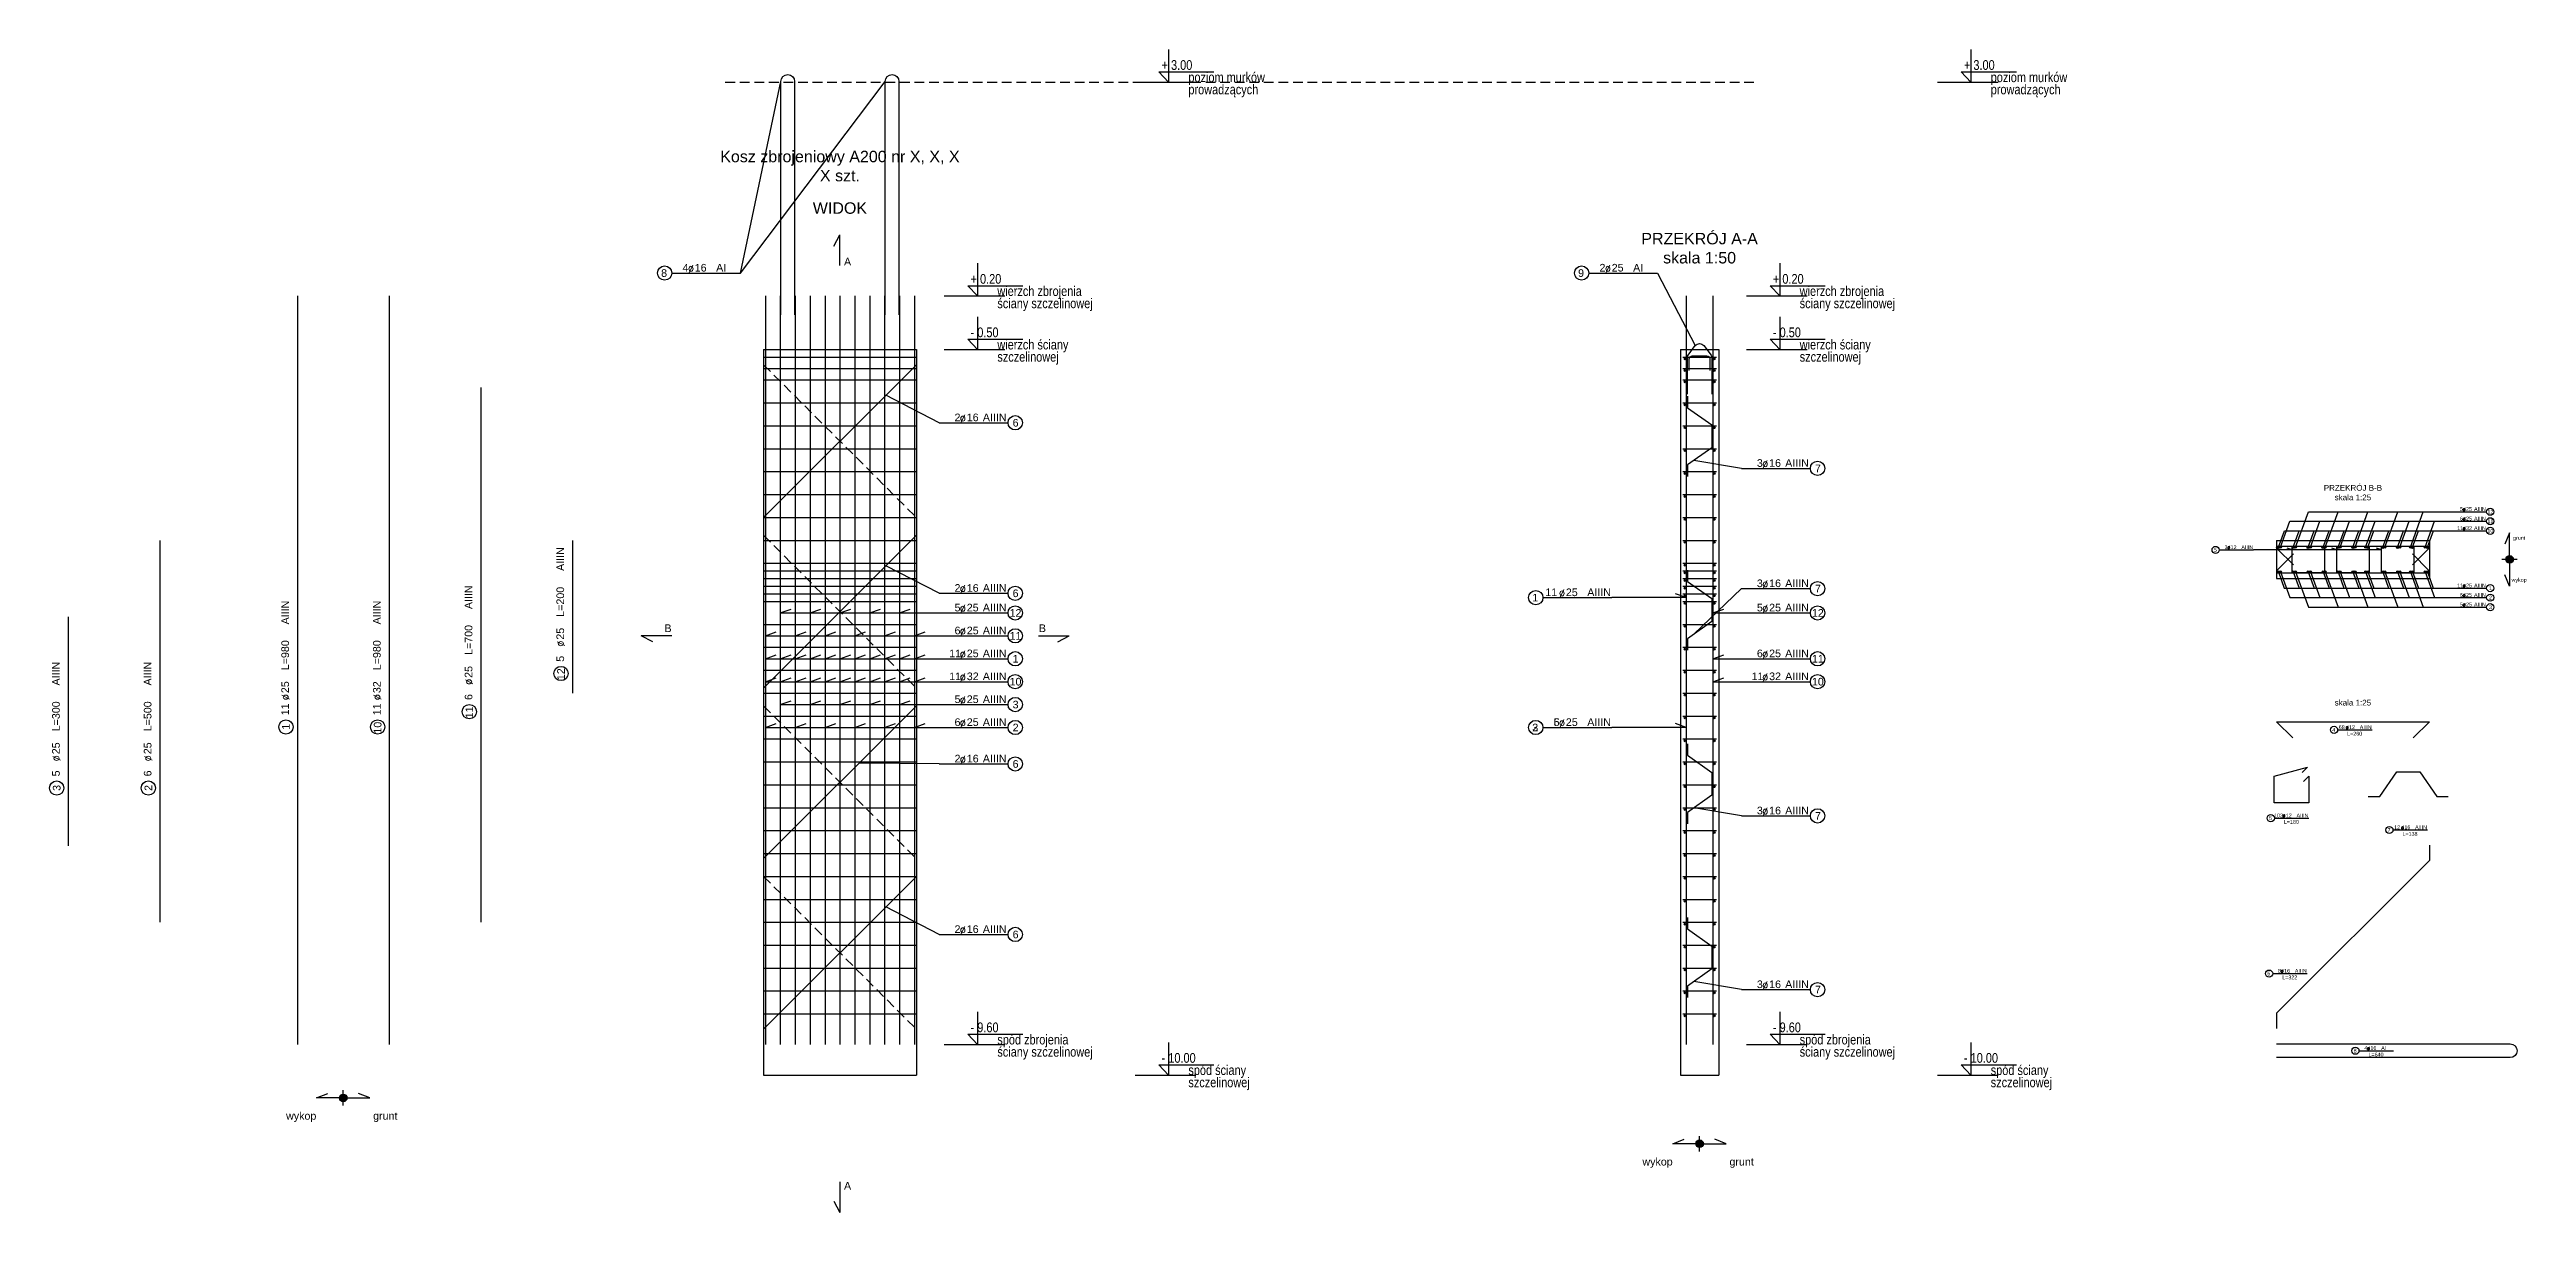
# Model space of a CAD drawing. Extents: x -5033 to 9347, y -17890 to -2362.
# Drawn here: x 2046 to 5287, y -15940 to -14417 of the extents above; entities that cross this region are included whole.
import ezdxf
from ezdxf.enums import TextEntityAlignment as Align

# ---------------------------------------------------------------- set-up
doc = ezdxf.new("R2010")
doc.units = 0
doc.header["$MEASUREMENT"] = 0
doc.linetypes.add('DASHED', pattern=[19.05, 12.7, -6.35])
for name, color, linetype in [('__SOL-KOTY_WYSOKOSCIOWE', 4, 'CONTINUOUS'), ('__SOL-OPISY', 4, 'CONTINUOUS'), ('__SOL-PRZERYWANA', 253, 'DASHED'), ('__SOL-WIDOK', 4, 'CONTINUOUS'), ('__SOL-ZBROJENIE', 3, 'CONTINUOUS')]:
    doc.layers.add(name, color=color, linetype=linetype)
doc.styles.add('ARIAL', font='arial.ttf', dxfattribs={"height": 2.5})
doc.styles.add('SIMPLEX', font='SIMPLEX.SHX', dxfattribs={"width": 0.8})
doc.styles.get("Standard").update_dxf_attribs({"font": 'arial.ttf'})

msp = doc.modelspace()

# ---------------------------------------------------------------- texts
at = {"layer": '__SOL-OPISY', "width": 2500, "attachment_point": 5}
for s, insert, char_height in [('Kosz zbrojeniowy A200 nr X, X, X\\PX szt.\\P', (3080, -14570), 15), ('\\P\\PWIDOK\\P', (3080, -14600), 15), ('\\P\\P\\PPRZEKRÓJ A-A\\Pskala 1:50\\P', (4205, -14640), 15), ('A\\P', (3090, -14695), 10), ('PRZEKRÓJ B-B\\Pskala 1:25\\P', (5060, -14997.5), 7.5), ('grunt\\P', (5277.5, -15057.5), 5), ('wykop\\P', (5277.5, -15112.5), 5), ('B\\P', (2855, -15175), 10), ('B\\P', (3345, -15175), 10), ('skala 1:25\\P', (5060, -15272.5), 7.5), ('wykop\\P', (2375, -15815), 10), ('grunt\\P', (2485, -15815), 10), ('wykop\\P', (4150, -15875), 10), ('grunt\\P', (4260, -15875), 10), ('A\\P', (3090, -15905), 10)]:
    msp.add_mtext(s, dxfattribs=dict(at, insert=insert, char_height=char_height))

# ---------------------------------------------------------------- blocks, each defined once
blk = doc.blocks.new('OPIS_PRET_BEZ_LINII')
at = {"layer": '__SOL-OPISY'}
blk.add_circle((25.7, 0), 9.36, dxfattribs=at)
at = {"layer": '__SOL-OPISY', "style": 'SIMPLEX', "width": 0.9}
blk.add_text(' %%c ', height=10, dxfattribs=at).set_placement((64.7, -4.8), align=Align.CENTER)
at = {"layer": '__SOL-OPISY', "style": 'ARIAL', "width": 0.8}
blk.add_attdef('NUMER', text='', height=10, dxfattribs=at).set_placement((25.7, 0), align=Align.MIDDLE)
blk.add_attdef('ILOSC', text='', height=10, dxfattribs=at).set_placement((56.9, -5.1), align=Align.RIGHT)
for tag, p in [('SREDNICA', (71, -5.1)), ('DLUGOSC', (95.1, -5.2)), ('STAL', (144.7, -5.2))]:
    blk.add_attdef(tag, p, '', height=10, dxfattribs=at)
blk = doc.blocks.new('OPIS_PRAWY')
at = {"layer": '__SOL-OPISY'}
blk.add_line((0, 0), (90, 0), dxfattribs=at)
blk.add_circle((99.4, 0), 9.36, dxfattribs=at)
at = {"layer": '__SOL-OPISY', "style": 'SIMPLEX', "width": 0.9}
blk.add_text(' %%c ', height=10, dxfattribs=at).set_placement((20.9, 0.5))
at = {"layer": '__SOL-OPISY', "style": 'ARIAL', "width": 0.8}
blk.add_attdef('ILOSC', text='', height=10, dxfattribs=at).set_placement((27.1, 0.1), align=Align.RIGHT)
for tag, p in [('SREDNICA', (35.4, 0.1)), ('STAL', (58.4, 0.5))]:
    blk.add_attdef(tag, p, '', height=10, dxfattribs=at)
for tag, p in [('NUMER', (99.4, 0)), ('DLUGOSC', (52.8, -6.1))]:
    blk.add_attdef(tag, text='', height=10, dxfattribs=at).set_placement(p, align=Align.MIDDLE)
blk = doc.blocks.new('OPIS_LEWY')
at = {"layer": '__SOL-OPISY'}
blk.add_line((-90, 0), (0, 0), dxfattribs=at)
blk.add_circle((-99.4, 0), 9.36, dxfattribs=at)
at = {"layer": '__SOL-OPISY', "style": 'SIMPLEX', "width": 0.9}
blk.add_text(' %%c ', height=10, dxfattribs=at).set_placement((-75, 0.5))
at = {"layer": '__SOL-OPISY', "style": 'ARIAL', "width": 0.8}
for tag, p in [('NUMER', (-99.4, 0)), ('DLUGOSC', (-58.9, -6.6))]:
    blk.add_attdef(tag, text='', height=10, dxfattribs=at).set_placement(p, align=Align.MIDDLE)
blk.add_attdef('ILOSC', text='', height=10, dxfattribs=at).set_placement((-74, 0.1), align=Align.RIGHT)
for tag, p in [('SREDNICA', (-65.8, 0.1)), ('STAL', (-42.7, 0.3))]:
    blk.add_attdef(tag, p, '', height=10, dxfattribs=at)
blk = doc.blocks.new('KOTA')
at = {"layer": '__SOL-KOTY_WYSOKOSCIOWE'}
for p, q in [((0, 33.4), (0, 0)), ((-34, 0), (28, 0)), ((0, 0), (-9.9, 10.4)), ((-9.9, 10.4), (46.5, 10.4))]:
    blk.add_line(p, q, dxfattribs=at)
at = {"layer": '__SOL-KOTY_WYSOKOSCIOWE', "style": 'ARIAL', "width": 0.8}
blk.add_attdef('RZEDNA', (500.5, 15.9), '', height=10.4, dxfattribs=at)

# ---------------------------------------------------------------- hatches: boundary and pattern name
at = {"layer": '__SOL-OPISY'}
for points in [[(5270, -15085, 1), (5260, -15085, 1)], [(2435, -15790, 1), (2425, -15790, 1)], [(4210, -15850, 1), (4200, -15850, 1)]]:
    msp.add_hatch(color=256, dxfattribs=at).paths.add_polyline_path(points)
at = {"layer": '__SOL-ZBROJENIE'}
for points in [[(4187.2, -14822.5, 1), (4184.8, -14822.5, 1)], [(4187.2, -14837.5, 1), (4184.8, -14837.5, 1)], [(4225.2, -14822.5, 1), (4222.8, -14822.5, 1)], [(4225.2, -14837.5, 1), (4222.8, -14837.5, 1)], [(4187.2, -14852.5, 1), (4184.8, -14852.5, 1)], [(4225.2, -14852.5, 1), (4222.8, -14852.5, 1)], [(4187.2, -14882.5, 1), (4184.8, -14882.5, 1)], [(4225.2, -14882.5, 1), (4222.8, -14882.5, 1)], [(4187.2, -14912.5, 1), (4184.8, -14912.5, 1)], [(4187.2, -14942.5, 1), (4184.8, -14942.5, 1)], [(4225.2, -14912.5, 1), (4222.8, -14912.5, 1)], [(4225.2, -14942.5, 1), (4222.8, -14942.5, 1)], [(4187.2, -14972.5, 1), (4184.8, -14972.5, 1)], [(4225.2, -14972.5, 1), (4222.8, -14972.5, 1)], [(4187.2, -15002.5, 1), (4184.8, -15002.5, 1)], [(4225.2, -15002.5, 1), (4222.8, -15002.5, 1)], [(4187.2, -15032.5, 1), (4184.8, -15032.5, 1)], [(4225.2, -15032.5, 1), (4222.8, -15032.5, 1)], [(4187.2, -15062.5, 1), (4184.8, -15062.5, 1)], [(4225.2, -15062.5, 1), (4222.8, -15062.5, 1)], [(4964.1, -15069.1, 1), (4960.9, -15069.1, 1)], [(4966.6, -15068.8, 1), (4964.1, -15068.8, 1)], [(4983.6, -15069.1, 1), (4980.4, -15069.1, 1)], [(4986.1, -15068.8, 1), (4983.6, -15068.8, 1)], [(5003.1, -15069.1, 1), (4999.9, -15069.1, 1)], [(5005.6, -15068.8, 1), (5003.1, -15068.8, 1)], [(5022.6, -15069.1, 1), (5019.4, -15069.1, 1)], [(5025.1, -15068.8, 1), (5022.6, -15068.8, 1)], [(5042.1, -15069.1, 1), (5038.9, -15069.1, 1)], [(5044.6, -15068.8, 1), (5042.1, -15068.8, 1)], [(5061.6, -15069.1, 1), (5058.4, -15069.1, 1)], [(5064.1, -15068.8, 1), (5061.6, -15068.8, 1)], [(5077.9, -15068.8, 1), (5075.4, -15068.8, 1)], [(5081.1, -15069.1, 1), (5077.9, -15069.1, 1)], [(5100.6, -15069.1, 1), (5097.4, -15069.1, 1)], [(5103.1, -15068.8, 1), (5100.6, -15068.8, 1)], [(5120.1, -15069.1, 1), (5116.9, -15069.1, 1)], [(5122.6, -15068.8, 1), (5120.1, -15068.8, 1)], [(5136.4, -15068.8, 1), (5133.9, -15068.8, 1)], [(5139.6, -15069.1, 1), (5136.4, -15069.1, 1)], [(5155.9, -15068.8, 1), (5153.4, -15068.8, 1)], [(5159.1, -15069.1, 1), (5155.9, -15069.1, 1)], [(4187.2, -15092.5, 1), (4184.8, -15092.5, 1)], [(4187.2, -15102.5, 1), (4184.8, -15102.5, 1)], [(4225.2, -15092.5, 1), (4222.8, -15092.5, 1)], [(4225.2, -15102.5, 1), (4222.8, -15102.5, 1)], [(4963.75, -15101.2, 1), (4961.25, -15101.2, 1)], [(4966.6, -15101.2, 1), (4964.1, -15101.2, 1)], [(4983.25, -15101.2, 1), (4980.75, -15101.2, 1)], [(4986.1, -15101.2, 1), (4983.6, -15101.2, 1)], [(5002.75, -15101.2, 1), (5000.25, -15101.2, 1)], [(5005.6, -15101.2, 1), (5003.1, -15101.2, 1)], [(5022.25, -15101.2, 1), (5019.75, -15101.2, 1)], [(5025.1, -15101.2, 1), (5022.6, -15101.2, 1)], [(5041.75, -15101.2, 1), (5039.25, -15101.2, 1)], [(5044.6, -15101.2, 1), (5042.1, -15101.2, 1)], [(5061.25, -15101.2, 1), (5058.75, -15101.2, 1)], [(5064.1, -15101.2, 1), (5061.6, -15101.2, 1)], [(5077.9, -15101.2, 1), (5075.4, -15101.2, 1)], [(5080.75, -15101.2, 1), (5078.25, -15101.2, 1)], [(5100.25, -15101.2, 1), (5097.75, -15101.2, 1)], [(5103.1, -15101.2, 1), (5100.6, -15101.2, 1)], [(5119.75, -15101.2, 1), (5117.25, -15101.2, 1)], [(5122.6, -15101.2, 1), (5120.1, -15101.2, 1)], [(5136.4, -15101.2, 1), (5133.9, -15101.2, 1)], [(5139.25, -15101.2, 1), (5136.75, -15101.2, 1)], [(5155.9, -15101.2, 1), (5153.4, -15101.2, 1)], [(5158.75, -15101.2, 1), (5156.25, -15101.2, 1)], [(4187.2, -15112.5, 1), (4184.8, -15112.5, 1)], [(4187.2, -15122.5, 1), (4184.8, -15122.5, 1)], [(4187.2, -15132.5, 1), (4184.8, -15132.5, 1)], [(4225.2, -15112.5, 1), (4222.8, -15112.5, 1)], [(4225.2, -15122.5, 1), (4222.8, -15122.5, 1)], [(4225.2, -15132.5, 1), (4222.8, -15132.5, 1)], [(4187.2, -15142.5, 1), (4184.8, -15142.5, 1)], [(4225.2, -15142.5, 1), (4222.8, -15142.5, 1)], [(4187.2, -15172.5, 1), (4184.8, -15172.5, 1)], [(4187.2, -15202.5, 1), (4184.8, -15202.5, 1)], [(4225.2, -15172.5, 1), (4222.8, -15172.5, 1)], [(4225.2, -15202.5, 1), (4222.8, -15202.5, 1)], [(4187.2, -15232.5, 1), (4184.8, -15232.5, 1)], [(4225.2, -15232.5, 1), (4222.8, -15232.5, 1)], [(4187.2, -15262.5, 1), (4184.8, -15262.5, 1)], [(4225.2, -15262.5, 1), (4222.8, -15262.5, 1)], [(4187.2, -15292.5, 1), (4184.8, -15292.5, 1)], [(4225.2, -15292.5, 1), (4222.8, -15292.5, 1)], [(4187.2, -15322.5, 1), (4184.8, -15322.5, 1)], [(4225.2, -15322.5, 1), (4222.8, -15322.5, 1)], [(4187.2, -15352.5, 1), (4184.8, -15352.5, 1)], [(4225.2, -15352.5, 1), (4222.8, -15352.5, 1)], [(4187.2, -15382.5, 1), (4184.8, -15382.5, 1)], [(4225.2, -15382.5, 1), (4222.8, -15382.5, 1)], [(4187.2, -15412.5, 1), (4184.8, -15412.5, 1)], [(4225.2, -15412.5, 1), (4222.8, -15412.5, 1)], [(4187.2, -15442.5, 1), (4184.8, -15442.5, 1)], [(4225.2, -15442.5, 1), (4222.8, -15442.5, 1)], [(4187.2, -15472.5, 1), (4184.8, -15472.5, 1)], [(4225.2, -15472.5, 1), (4222.8, -15472.5, 1)], [(4187.2, -15502.5, 1), (4184.8, -15502.5, 1)], [(4225.2, -15502.5, 1), (4222.8, -15502.5, 1)], [(4187.2, -15532.5, 1), (4184.8, -15532.5, 1)], [(4225.2, -15532.5, 1), (4222.8, -15532.5, 1)], [(4187.2, -15562.5, 1), (4184.8, -15562.5, 1)], [(4187.2, -15592.5, 1), (4184.8, -15592.5, 1)], [(4225.2, -15562.5, 1), (4222.8, -15562.5, 1)], [(4225.2, -15592.5, 1), (4222.8, -15592.5, 1)], [(4187.2, -15622.5, 1), (4184.8, -15622.5, 1)], [(4225.2, -15622.5, 1), (4222.8, -15622.5, 1)], [(4187.2, -15652.5, 1), (4184.8, -15652.5, 1)], [(4225.2, -15652.5, 1), (4222.8, -15652.5, 1)], [(4187.2, -15682.5, 1), (4184.8, -15682.5, 1)], [(4225.2, -15682.5, 1), (4222.8, -15682.5, 1)]]:
    msp.add_hatch(color=256, dxfattribs=at).paths.add_polyline_path(points)

# ---------------------------------------------------------------- linework, layer by layer
at = {"layer": '__SOL-OPISY'}
for p, q in [((2950, -14710), (3002.75, -14459)), ((2950, -14710), (3139.25, -14459)), ((3072, -14675), (3080, -14660)), ((3080, -14700), (3080, -14660)), ((4150, -14710), (4199.4, -14804.9)), ((3210, -14906), (3140, -14870)), ((4260, -14965.7), (4197.52, -14955.2)), ((4965.35, -15068.8), (4977.63, -15035)), ((4977.63, -15035), (5190, -15035)), ((4984.85, -15068.8), (5001.68, -15022.5)), ((5001.68, -15022.5), (5190, -15022.5)), ((5004.35, -15068.8), (5016.63, -15035)), ((5023.85, -15068.8), (5040.68, -15022.5)), ((5043.35, -15068.8), (5055.63, -15035)), ((5062.85, -15068.8), (5079.68, -15022.5)), ((5076.65, -15068.8), (5088.93, -15035)), ((5101.85, -15068.8), (5118.68, -15022.5)), ((5121.35, -15068.8), (5133.63, -15035)), ((5135.15, -15068.8), (5151.98, -15022.5)), ((5154.65, -15068.8), (5166.93, -15035)), ((5097.4, -15072.5), (4930, -15072.5)), ((4962.5, -15069.1), (4970.36, -15047.5)), ((4970.36, -15047.5), (5190, -15047.5)), ((4980.4, -15072.5), (4973.82, -15070.1)), ((4982, -15069.1), (4989.86, -15047.5)), ((5001.5, -15069.1), (5009.36, -15047.5)), ((5021, -15069.1), (5028.86, -15047.5)), ((5038.9, -15072.5), (5032.32, -15070.1)), ((5040.5, -15069.1), (5048.36, -15047.5)), ((5060, -15069.1), (5067.86, -15047.5)), ((5079.5, -15069.1), (5087.36, -15047.5)), ((5097.4, -15072.5), (5090.82, -15070.1)), ((5099, -15069.1), (5106.86, -15047.5)), ((5118.5, -15069.1), (5126.36, -15047.5)), ((5138, -15069.1), (5145.86, -15047.5)), ((5157.5, -15069.1), (5165.36, -15047.5)), ((5265, -15050), (5259, -15065)), ((5265, -15085), (5265, -15050)), ((3210, -15129.3), (3140, -15093.3)), ((4962.5, -15101.2), (4970.23, -15122.5)), ((4965.35, -15101.2), (4977.63, -15135)), ((4982, -15101.2), (4989.73, -15122.5)), ((4984.85, -15101.2), (5001.68, -15147.5)), ((5001.5, -15101.2), (5009.23, -15122.5)), ((5004.35, -15101.2), (5016.63, -15135)), ((5021, -15101.2), (5028.73, -15122.5)), ((5023.85, -15101.2), (5040.68, -15147.5)), ((5040.5, -15101.2), (5048.23, -15122.5)), ((5043.35, -15101.2), (5055.63, -15135)), ((5060, -15101.2), (5067.73, -15122.5)), ((5062.85, -15101.2), (5079.68, -15147.5)), ((5076.65, -15101.2), (5088.93, -15135)), ((5079.5, -15101.2), (5087.23, -15122.5)), ((5099, -15101.2), (5106.73, -15122.5)), ((5101.85, -15101.2), (5118.68, -15147.5)), ((5118.5, -15101.2), (5126.23, -15122.5)), ((5121.35, -15101.2), (5133.63, -15135)), ((5135.15, -15101.2), (5151.98, -15147.5)), ((5138, -15101.2), (5145.73, -15122.5)), ((5154.65, -15101.2), (5166.93, -15135)), ((5157.5, -15101.2), (5165.23, -15122.5)), ((5275, -15085), (5255, -15085)), ((5265, -15120), (5259, -15105)), ((5265, -15085), (5265, -15120)), ((4187.5, -15135), (4090, -15135)), ((4187.5, -15135), (4173.4, -15129.9)), ((4260, -15123.2), (4197.52, -15182.7)), ((4970.23, -15122.5), (5190, -15122.5)), ((4977.63, -15135), (5190, -15135)), ((3002, -15155), (3016.1, -15149.9)), ((3002, -15155), (3210, -15155)), ((3041, -15155), (3055.1, -15149.9)), ((3080, -15155), (3094.1, -15149.9)), ((3119, -15155), (3133.1, -15149.9)), ((3158, -15155), (3172.1, -15149.9)), ((4222.5, -15155), (4236.6, -15149.9)), ((4222.5, -15155), (4260, -15155)), ((5001.68, -15147.5), (5190, -15147.5)), ((2860, -15185), (2820, -15185)), ((2835, -15193), (2820, -15185)), ((2982.5, -15185), (2996.6, -15179.9)), ((2982.5, -15185), (3210, -15185)), ((3021.5, -15185), (3035.6, -15179.9)), ((3060.5, -15185), (3074.6, -15179.9)), ((3099.5, -15185), (3113.6, -15179.9)), ((3138.5, -15185), (3152.6, -15179.9)), ((3177.5, -15185), (3191.6, -15179.9)), ((3340, -15185), (3380, -15185)), ((3365, -15193), (3380, -15185)), ((2982.5, -15215), (2996.6, -15209.9)), ((2982.5, -15215), (3210, -15215)), ((3002, -15215), (3016.1, -15209.9)), ((3021.5, -15215), (3035.6, -15209.9)), ((3041, -15215), (3055.1, -15209.9)), ((3060.5, -15215), (3074.6, -15209.9)), ((3080, -15215), (3094.1, -15209.9)), ((3099.5, -15215), (3113.6, -15209.9)), ((3119, -15215), (3133.1, -15209.9)), ((3138.5, -15215), (3152.6, -15209.9)), ((3158, -15215), (3172.1, -15209.9)), ((3177.5, -15215), (3191.6, -15209.9)), ((4222.5, -15215), (4236.6, -15209.9)), ((4222.5, -15215), (4260, -15215)), ((2982.5, -15245), (2996.6, -15239.9)), ((2982.5, -15245), (3210, -15245)), ((3002, -15245), (3016.1, -15239.9)), ((3021.5, -15245), (3035.6, -15239.9)), ((3041, -15245), (3055.1, -15239.9)), ((3060.5, -15245), (3074.6, -15239.9)), ((3080, -15245), (3094.1, -15239.9)), ((3099.5, -15245), (3113.6, -15239.9)), ((3119, -15245), (3133.1, -15239.9)), ((3138.5, -15245), (3152.6, -15239.9)), ((3158, -15245), (3172.1, -15239.9)), ((3177.5, -15245), (3191.6, -15239.9)), ((4222.5, -15245), (4236.6, -15239.9)), ((4222.5, -15245), (4260, -15245)), ((3002, -15275), (3016.1, -15269.9)), ((3002, -15275), (3210, -15275)), ((3041, -15275), (3055.1, -15269.9)), ((3080, -15275), (3094.1, -15269.9)), ((3119, -15275), (3133.1, -15269.9)), ((3158, -15275), (3172.1, -15269.9)), ((2982.5, -15305), (2996.6, -15299.9)), ((2982.5, -15305), (3210, -15305)), ((3021.5, -15305), (3035.6, -15299.9)), ((3060.5, -15305), (3074.6, -15299.9)), ((3099.5, -15305), (3113.6, -15299.9)), ((3138.5, -15305), (3152.6, -15299.9)), ((3177.5, -15305), (3191.6, -15299.9)), ((4187.5, -15305), (4090, -15305)), ((4187.5, -15305), (4090, -15305)), ((4187.5, -15305), (4173.4, -15299.9)), ((4187.5, -15305), (4173.4, -15299.9)), ((3210, -15352.7), (3105, -15351.7)), ((4260, -15420.7), (4197.52, -15410.2)), ((3210, -15576), (3140, -15540)), ((4260, -15648.2), (4197.52, -15637.7)), ((2395, -15790), (2410, -15784)), ((2430, -15800), (2430, -15780)), ((2465, -15790), (2450, -15784)), ((2430, -15790), (2395, -15790)), ((2430, -15790), (2465, -15790)), ((4170, -15850), (4185, -15844)), ((4205, -15850), (4170, -15850)), ((4205, -15860), (4205, -15840)), ((4205, -15850), (4240, -15850)), ((4240, -15850), (4225, -15844)), ((3080, -15900), (3080, -15940)), ((3072, -15925), (3080, -15940))]:
    msp.add_line(p, q, dxfattribs=at)
for centre in [(5265, -15085), (2430, -15790), (4205, -15850)]:
    msp.add_circle(centre, 5, dxfattribs=at)
at = {"layer": '__SOL-PRZERYWANA'}
msp.add_line((2930, -14460), (4280, -14460), dxfattribs=at)
for points in [[(2980, -14810), (2980, -14830), (3180, -15030), (3180, -15050)], [(2980, -15033.3), (2980, -15053.3), (3180, -15253.3), (3180, -15273.3)], [(2980, -15256.7), (2980, -15276.7), (3180, -15476.7), (3180, -15496.7)], [(2980, -15480), (2980, -15500), (3180, -15700), (3180, -15720)]]:
    msp.add_lwpolyline(points, dxfattribs=at)
at = {"layer": '__SOL-WIDOK'}
for p, q in [((2980, -14810), (2980, -15760)), ((2980, -14810), (3180, -14810)), ((3180, -14810), (3180, -15760)), ((4180, -14810), (4180, -15760)), ((4180, -14810), (4230, -14810)), ((4230, -14810), (4230, -15760)), ((4960, -15060), (4960, -15110)), ((4960, -15060), (5160, -15060)), ((5160, -15060), (5160, -15110)), ((4960, -15110), (5160, -15110)), ((2980, -15760), (3180, -15760)), ((4180, -15760), (4230, -15760))]:
    msp.add_line(p, q, dxfattribs=at)
at = {"layer": '__SOL-ZBROJENIE'}
for p, q in [((2370, -14740), (2370, -15720)), ((2490, -14740), (2490, -15720)), ((2982.5, -14740), (2982.5, -15720)), ((3002, -14740), (3002, -15720)), ((3021.5, -14740), (3021.5, -15720)), ((3041, -14740), (3041, -15720)), ((3060.5, -14740), (3060.5, -15720)), ((3080, -14740), (3080, -15720)), ((3099.5, -14740), (3099.5, -15720)), ((3119, -14740), (3119, -15720)), ((3138.5, -14740), (3138.5, -15720)), ((3158, -14740), (3158, -15720)), ((3177.5, -14740), (3177.5, -15720)), ((4187.5, -14740), (4187.5, -15720)), ((4222.5, -14740), (4222.5, -15720)), ((2980, -14820), (3180, -14820)), ((2980, -14835), (3180, -14835)), ((4183, -14820), (4227, -14820)), ((4183, -14835), (4227, -14835)), ((2610, -14860), (2610, -15560)), ((2980, -14850), (3180, -14850)), ((4183, -14850), (4227, -14850)), ((2980, -14880), (3180, -14880)), ((2980, -14910), (3180, -14910)), ((4183, -14880), (4227, -14880)), ((4183, -14910), (4227, -14910)), ((2980, -14940), (3180, -14940)), ((4183, -14940), (4227, -14940)), ((2980, -14970), (3180, -14970)), ((4183, -14970), (4227, -14970)), ((2980, -15000), (3180, -15000)), ((4183, -15000), (4227, -15000)), ((2980, -15030), (3180, -15030)), ((4183, -15030), (4227, -15030)), ((2190, -15060), (2190, -15560)), ((2730, -15060), (2730, -15260)), ((2980, -15060), (3180, -15060)), ((4183, -15060), (4227, -15060)), ((2980, -15090), (3180, -15090)), ((2980, -15100), (3180, -15100)), ((4183, -15090), (4227, -15090)), ((4183, -15100), (4227, -15100)), ((2980, -15110), (3180, -15110)), ((2980, -15120), (3180, -15120)), ((2980, -15130), (3180, -15130)), ((4183, -15110), (4227, -15110)), ((4183, -15120), (4227, -15120)), ((4183, -15130), (4227, -15130)), ((2070, -15160), (2070, -15460)), ((2980, -15140), (3180, -15140)), ((2980, -15170), (3180, -15170)), ((4183, -15140), (4227, -15140)), ((4183, -15170), (4227, -15170)), ((2980, -15200), (3180, -15200)), ((4183, -15200), (4227, -15200)), ((2980, -15230), (3180, -15230)), ((4183, -15230), (4227, -15230)), ((2980, -15260), (3180, -15260)), ((4183, -15260), (4227, -15260)), ((2980, -15290), (3180, -15290)), ((4183, -15290), (4227, -15290)), ((2980, -15320), (3180, -15320)), ((4183, -15320), (4227, -15320)), ((2980, -15350), (3180, -15350)), ((4183, -15350), (4227, -15350)), ((2980, -15380), (3180, -15380)), ((4183, -15380), (4227, -15380)), ((2980, -15410), (3180, -15410)), ((4183, -15410), (4227, -15410)), ((2980, -15440), (3180, -15440)), ((4183, -15440), (4227, -15440)), ((2980, -15470), (3180, -15470)), ((4183, -15470), (4227, -15470)), ((2980, -15500), (3180, -15500)), ((4183, -15500), (4227, -15500)), ((2980, -15530), (3180, -15530)), ((4183, -15530), (4227, -15530)), ((2980, -15560), (3180, -15560)), ((2980, -15590), (3180, -15590)), ((4183, -15560), (4227, -15560)), ((4183, -15590), (4227, -15590)), ((2980, -15620), (3180, -15620)), ((4183, -15620), (4227, -15620)), ((2980, -15650), (3180, -15650)), ((4183, -15650), (4227, -15650)), ((2980, -15680), (3180, -15680)), ((4183, -15680), (4227, -15680))]:
    msp.add_line(p, q, dxfattribs=at)
for points in [[(3002.75, -14764.9), (3002.75, -14459, -1), (3020.75, -14459), (3020.75, -14764.9)], [(3139.25, -14764.9), (3139.25, -14459, -1), (3157.25, -14459), (3157.25, -14764.9)], [(4189, -14868.5), (4189, -14820, -0.16), (4190, -14817.4), (4199.4, -14804.9, -0.45), (4210.6, -14804.9), (4220, -14817.4, -0.16), (4221, -14820), (4221, -14868.5)], [(4191.5, -14837.5), (4191.5, -14822.5, -0.48), (4195.5, -14818.5), (4214.5, -14818.5, -0.48), (4218.5, -14822.5), (4218.5, -14837.5)], [(4982.21, -15092.2), (4961, -15071, -0.7), (4961.5, -15067.5), (5158.5, -15067.5, -0.7), (5159, -15071), (5137.79, -15092.2)], [(4982.21, -15092.2), (4961, -15071, -0.7), (4961.5, -15067.5), (5158.5, -15067.5, -0.7), (5159, -15071), (5137.79, -15092.2)], [(4982.21, -15077.8), (4961, -15099, 0.7), (4961.5, -15102.5), (5158.5, -15102.5, 0.7), (5159, -15099), (5137.79, -15077.8)], [(4982.21, -15077.8), (4961, -15099, 0.7), (4961.5, -15102.5), (5158.5, -15102.5, 0.7), (5159, -15099), (5137.79, -15077.8)], [(4960, -15719.2), (5265.86, -15719.2, -1), (5265.86, -15737.2), (4960, -15737.2)]]:
    msp.add_lwpolyline(points, format="xyb", dxfattribs=at)
for points in [[(3180, -14810), (3180, -14830), (2980, -15030), (2980, -15050)], [(4189, -14871.3), (4189, -14886.3), (4221, -14908.8), (4221, -14938.8), (4189, -14961.2), (4189, -14976.2)], [(3180, -15033.3), (3180, -15053.3), (2980, -15253.3), (2980, -15273.3)], [(4189, -15098.8), (4189, -15113.8), (4221, -15136.2), (4221, -15166.2), (4189, -15188.7), (4189, -15203.7)], [(3180, -15256.7), (3180, -15276.7), (2980, -15476.7), (2980, -15496.7)], [(4981.21, -15318.7), (4960, -15297.5), (5160, -15297.5), (5138.79, -15318.7)], [(4189, -15326.3), (4189, -15341.3), (4221, -15363.8), (4221, -15393.8), (4189, -15416.2), (4189, -15431.2)], [(4995.13, -15375.8), (5002.2, -15368.7), (5002.2, -15403.7), (4956.8, -15403.7), (4956.8, -15368.7), (5000.65, -15357), (4993.58, -15364)], [(5080, -15395.2), (5095, -15395.2), (5117.41, -15363.2), (5147.41, -15363.2), (5169.81, -15395.2), (5184.81, -15395.2)], [(5160, -15459.2), (5160, -15479.2), (4960, -15679.2), (4960, -15699.2)], [(3180, -15480), (3180, -15500), (2980, -15700), (2980, -15720)], [(4189, -15553.8), (4189, -15568.8), (4221, -15591.2), (4221, -15621.2), (4189, -15643.7), (4189, -15658.7)]]:
    msp.add_lwpolyline(points, dxfattribs=at)
for points in [[(4980.9, -15067.5), (5022.1, -15067.5, -0.414214), (5022.6, -15068), (5022.6, -15102, -0.414214), (5022.1, -15102.5), (4980.9, -15102.5, -0.414214), (4980.4, -15102), (4980.4, -15068, -0.414214)], [(5039.4, -15067.5), (5080.6, -15067.5, -0.414214), (5081.1, -15068), (5081.1, -15102, -0.414214), (5080.6, -15102.5), (5039.4, -15102.5, -0.414214), (5038.9, -15102), (5038.9, -15068, -0.414214)], [(5097.9, -15067.5), (5139.1, -15067.5, -0.414214), (5139.6, -15068), (5139.6, -15102, -0.414214), (5139.1, -15102.5), (5097.9, -15102.5, -0.414214), (5097.4, -15102), (5097.4, -15068, -0.414214)]]:
    msp.add_lwpolyline(points, format="xyb", close=True, dxfattribs=at)
for centre, radius in [((4186, -14822.5), 1.2), ((4186, -14837.5), 1.2), ((4224, -14822.5), 1.2), ((4224, -14837.5), 1.2), ((4186, -14852.5), 1.2), ((4224, -14852.5), 1.2), ((4186, -14882.5), 1.2), ((4224, -14882.5), 1.2), ((4186, -14912.5), 1.2), ((4186, -14942.5), 1.2), ((4224, -14912.5), 1.2), ((4224, -14942.5), 1.2), ((4186, -14972.5), 1.2), ((4224, -14972.5), 1.2), ((4186, -15002.5), 1.2), ((4224, -15002.5), 1.2), ((4186, -15032.5), 1.2), ((4224, -15032.5), 1.2), ((4186, -15062.5), 1.2), ((4224, -15062.5), 1.2), ((4962.5, -15069.1), 1.6), ((4965.35, -15068.8), 1.25), ((4982, -15069.1), 1.6), ((4984.85, -15068.8), 1.25), ((5001.5, -15069.1), 1.6), ((5004.35, -15068.8), 1.25), ((5021, -15069.1), 1.6), ((5023.85, -15068.8), 1.25), ((5040.5, -15069.1), 1.6), ((5043.35, -15068.8), 1.25), ((5060, -15069.1), 1.6), ((5062.85, -15068.8), 1.25), ((5076.65, -15068.8), 1.25), ((5079.5, -15069.1), 1.6), ((5099, -15069.1), 1.6), ((5101.85, -15068.8), 1.25), ((5118.5, -15069.1), 1.6), ((5121.35, -15068.8), 1.25), ((5135.15, -15068.8), 1.25), ((5138, -15069.1), 1.6), ((5154.65, -15068.8), 1.25), ((5157.5, -15069.1), 1.6), ((4186, -15092.5), 1.2), ((4186, -15102.5), 1.2), ((4224, -15092.5), 1.2), ((4224, -15102.5), 1.2), ((4962.5, -15101.2), 1.25), ((4965.35, -15101.2), 1.25), ((4982, -15101.2), 1.25), ((4984.85, -15101.2), 1.25), ((5001.5, -15101.2), 1.25), ((5004.35, -15101.2), 1.25), ((5021, -15101.2), 1.25), ((5023.85, -15101.2), 1.25), ((5040.5, -15101.2), 1.25), ((5043.35, -15101.2), 1.25), ((5060, -15101.2), 1.25), ((5062.85, -15101.2), 1.25), ((5076.65, -15101.2), 1.25), ((5079.5, -15101.2), 1.25), ((5099, -15101.2), 1.25), ((5101.85, -15101.2), 1.25), ((5118.5, -15101.2), 1.25), ((5121.35, -15101.2), 1.25), ((5135.15, -15101.2), 1.25), ((5138, -15101.2), 1.25), ((5154.65, -15101.2), 1.25), ((5157.5, -15101.2), 1.25), ((4186, -15112.5), 1.2), ((4186, -15122.5), 1.2), ((4186, -15132.5), 1.2), ((4224, -15112.5), 1.2), ((4224, -15122.5), 1.2), ((4224, -15132.5), 1.2), ((4186, -15142.5), 1.2), ((4224, -15142.5), 1.2), ((4186, -15172.5), 1.2), ((4186, -15202.5), 1.2), ((4224, -15172.5), 1.2), ((4224, -15202.5), 1.2), ((4186, -15232.5), 1.2), ((4224, -15232.5), 1.2), ((4186, -15262.5), 1.2), ((4224, -15262.5), 1.2), ((4186, -15292.5), 1.2), ((4224, -15292.5), 1.2), ((4186, -15322.5), 1.2), ((4224, -15322.5), 1.2), ((4186, -15352.5), 1.2), ((4224, -15352.5), 1.2), ((4186, -15382.5), 1.2), ((4224, -15382.5), 1.2), ((4186, -15412.5), 1.2), ((4224, -15412.5), 1.2), ((4186, -15442.5), 1.2), ((4224, -15442.5), 1.2), ((4186, -15472.5), 1.2), ((4224, -15472.5), 1.2), ((4186, -15502.5), 1.2), ((4224, -15502.5), 1.2), ((4186, -15532.5), 1.2), ((4224, -15532.5), 1.2), ((4186, -15562.5), 1.2), ((4186, -15592.5), 1.2), ((4224, -15562.5), 1.2), ((4224, -15592.5), 1.2), ((4186, -15622.5), 1.2), ((4224, -15622.5), 1.2), ((4186, -15652.5), 1.2), ((4224, -15652.5), 1.2), ((4186, -15682.5), 1.2), ((4224, -15682.5), 1.2)]:
    msp.add_circle(centre, radius, dxfattribs=at)

# ---------------------------------------------------------------- block references
at = {"layer": '__SOL-KOTY_WYSOKOSCIOWE'}
ref = msp.add_blockref('KOTA', (3510, -14460), dxfattribs=dict(at, xscale=1.28, yscale=1.28, zscale=1.28))
ref.add_attrib('RZEDNA', '+ 3.00', (3501, -14444), dxfattribs={"height": 12.8, "style": 'ARIAL', "width": 0.8})
ref.add_attrib('OPIS1', 'poziom murków', (3536, -14460), dxfattribs={"height": 12.8, "style": 'ARIAL', "width": 0.8})
ref.add_attrib('OPIS2', 'prowadzących', (3536, -14476), dxfattribs={"height": 12.8, "style": 'ARIAL', "width": 0.8})
ref = msp.add_blockref('KOTA', (4560, -14460), dxfattribs=dict(at, xscale=1.28, yscale=1.28, zscale=1.28))
ref.add_attrib('RZEDNA', '+ 3.00', (4551, -14444), dxfattribs={"height": 12.8, "style": 'ARIAL', "width": 0.8})
ref.add_attrib('OPIS1', 'poziom murków', (4586, -14460), dxfattribs={"height": 12.8, "style": 'ARIAL', "width": 0.8})
ref.add_attrib('OPIS2', 'prowadzących', (4586, -14476), dxfattribs={"height": 12.8, "style": 'ARIAL', "width": 0.8})
ref = msp.add_blockref('KOTA', (3260, -14740), dxfattribs=dict(at, xscale=1.28, yscale=1.28, zscale=1.28))
ref.add_attrib('RZEDNA', '+ 0.20', (3251, -14724), dxfattribs={"height": 12.8, "style": 'ARIAL', "width": 0.8})
ref.add_attrib('OPIS1', 'wierzch zbrojenia', (3286, -14740), dxfattribs={"height": 12.8, "style": 'ARIAL', "width": 0.8})
ref.add_attrib('OPIS2', 'ściany szczelinowej', (3286, -14756), dxfattribs={"height": 12.8, "style": 'ARIAL', "width": 0.8})
ref = msp.add_blockref('KOTA', (4310, -14740), dxfattribs=dict(at, xscale=1.28, yscale=1.28, zscale=1.28))
ref.add_attrib('RZEDNA', '+ 0.20', (4301, -14724), dxfattribs={"height": 12.8, "style": 'ARIAL', "width": 0.8})
ref.add_attrib('OPIS1', 'wierzch zbrojenia', (4336, -14740), dxfattribs={"height": 12.8, "style": 'ARIAL', "width": 0.8})
ref.add_attrib('OPIS2', 'ściany szczelinowej', (4336, -14756), dxfattribs={"height": 12.8, "style": 'ARIAL', "width": 0.8})
ref = msp.add_blockref('KOTA', (3260, -14810), dxfattribs=dict(at, xscale=1.28, yscale=1.28, zscale=1.28))
ref.add_attrib('RZEDNA', '- 0.50', (3251, -14794), dxfattribs={"height": 12.8, "style": 'ARIAL', "width": 0.8})
ref.add_attrib('OPIS1', 'wierzch ściany', (3286, -14810), dxfattribs={"height": 12.8, "style": 'ARIAL', "width": 0.8})
ref.add_attrib('OPIS2', 'szczelinowej', (3286, -14826), dxfattribs={"height": 12.8, "style": 'ARIAL', "width": 0.8})
ref = msp.add_blockref('KOTA', (4310, -14810), dxfattribs=dict(at, xscale=1.28, yscale=1.28, zscale=1.28))
ref.add_attrib('RZEDNA', '- 0.50', (4301, -14794), dxfattribs={"height": 12.8, "style": 'ARIAL', "width": 0.8})
ref.add_attrib('OPIS1', 'wierzch ściany', (4336, -14810), dxfattribs={"height": 12.8, "style": 'ARIAL', "width": 0.8})
ref.add_attrib('OPIS2', 'szczelinowej', (4336, -14826), dxfattribs={"height": 12.8, "style": 'ARIAL', "width": 0.8})
ref = msp.add_blockref('KOTA', (3260, -15720), dxfattribs=dict(at, xscale=1.28, yscale=1.28, zscale=1.28))
ref.add_attrib('RZEDNA', '- 9.60', (3251, -15704), dxfattribs={"height": 12.8, "style": 'ARIAL', "width": 0.8})
ref.add_attrib('OPIS1', 'spód zbrojenia', (3286, -15720), dxfattribs={"height": 12.8, "style": 'ARIAL', "width": 0.8})
ref.add_attrib('OPIS2', 'ściany szczelinowej', (3286, -15736), dxfattribs={"height": 12.8, "style": 'ARIAL', "width": 0.8})
ref = msp.add_blockref('KOTA', (4310, -15720), dxfattribs=dict(at, xscale=1.28, yscale=1.28, zscale=1.28))
ref.add_attrib('RZEDNA', '- 9.60', (4301, -15704), dxfattribs={"height": 12.8, "style": 'ARIAL', "width": 0.8})
ref.add_attrib('OPIS1', 'spód zbrojenia', (4336, -15720), dxfattribs={"height": 12.8, "style": 'ARIAL', "width": 0.8})
ref.add_attrib('OPIS2', 'ściany szczelinowej', (4336, -15736), dxfattribs={"height": 12.8, "style": 'ARIAL', "width": 0.8})
ref = msp.add_blockref('KOTA', (3510, -15760), dxfattribs=dict(at, xscale=1.28, yscale=1.28, zscale=1.28))
ref.add_attrib('RZEDNA', '- 10.00', (3501, -15744), dxfattribs={"height": 12.8, "style": 'ARIAL', "width": 0.8})
ref.add_attrib('OPIS1', 'spód ściany', (3536, -15760), dxfattribs={"height": 12.8, "style": 'ARIAL', "width": 0.8})
ref.add_attrib('OPIS2', 'szczelinowej', (3536, -15776), dxfattribs={"height": 12.8, "style": 'ARIAL', "width": 0.8})
ref = msp.add_blockref('KOTA', (4560, -15760), dxfattribs=dict(at, xscale=1.28, yscale=1.28, zscale=1.28))
ref.add_attrib('RZEDNA', '- 10.00', (4551, -15744), dxfattribs={"height": 12.8, "style": 'ARIAL', "width": 0.8})
ref.add_attrib('OPIS1', 'spód ściany', (4586, -15760), dxfattribs={"height": 12.8, "style": 'ARIAL', "width": 0.8})
ref.add_attrib('OPIS2', 'szczelinowej', (4586, -15776), dxfattribs={"height": 12.8, "style": 'ARIAL', "width": 0.8})
at = {"layer": '__SOL-OPISY'}
ref = msp.add_blockref('OPIS_LEWY', (2950, -14710), dxfattribs=at)
ref.add_attrib('ILOSC', '4', (2874, -14708), dxfattribs={"height": 10, "style": 'ARIAL'})
ref.add_attrib('SREDNICA', '16', (2890, -14708), dxfattribs={"height": 10, "style": 'ARIAL'})
ref.add_attrib('STAL', 'AI', (2918, -14708), dxfattribs={"height": 10, "style": 'ARIAL'})
ref.add_attrib('NUMER', '8', (2846, -14715), dxfattribs={"height": 10, "style": 'ARIAL'})
ref = msp.add_blockref('OPIS_LEWY', (4150, -14710), dxfattribs=at)
ref.add_attrib('ILOSC', '2', (4074, -14708), dxfattribs={"height": 10, "style": 'ARIAL'})
ref.add_attrib('SREDNICA', '25', (4090, -14708), dxfattribs={"height": 10, "style": 'ARIAL'})
ref.add_attrib('STAL', 'AI', (4118, -14708), dxfattribs={"height": 10, "style": 'ARIAL'})
ref.add_attrib('NUMER', '9', (4046, -14715), dxfattribs={"height": 10, "style": 'ARIAL'})
ref = msp.add_blockref('OPIS_PRAWY', (3210, -14906), dxfattribs=at)
ref.add_attrib('ILOSC', '2', (3230, -14904), dxfattribs={"height": 10, "style": 'ARIAL'})
ref.add_attrib('SREDNICA', '16', (3246, -14904), dxfattribs={"height": 10, "style": 'ARIAL'})
ref.add_attrib('STAL', 'AIIIN', (3267, -14904), dxfattribs={"height": 10, "style": 'ARIAL'})
ref.add_attrib('NUMER', '6', (3306, -14911), dxfattribs={"height": 10, "style": 'ARIAL'})
ref = msp.add_blockref('OPIS_PRAWY', (4260, -14965.7), dxfattribs=at)
ref.add_attrib('ILOSC', '3', (4280, -14963.7), dxfattribs={"height": 10, "style": 'ARIAL'})
ref.add_attrib('SREDNICA', '16', (4296, -14963.7), dxfattribs={"height": 10, "style": 'ARIAL'})
ref.add_attrib('STAL', 'AIIIN', (4317, -14963.7), dxfattribs={"height": 10, "style": 'ARIAL'})
ref.add_attrib('NUMER', '7', (4356, -14970.7), dxfattribs={"height": 10, "style": 'ARIAL'})
ref = msp.add_blockref('OPIS_PRAWY', (5190, -15022.5), dxfattribs=dict(at, xscale=0.5, yscale=0.5, zscale=0.5))
ref.add_attrib('ILOSC', '5', (5200, -15021.5), dxfattribs={"height": 5, "style": 'ARIAL'})
ref.add_attrib('SREDNICA', '25', (5208, -15021.5), dxfattribs={"height": 5, "style": 'ARIAL'})
ref.add_attrib('STAL', 'AIIIN', (5218.5, -15021.5), dxfattribs={"height": 5, "style": 'ARIAL'})
ref.add_attrib('NUMER', '12', (5236, -15025), dxfattribs={"height": 5, "style": 'ARIAL'})
ref = msp.add_blockref('OPIS_PRAWY', (5190, -15035), dxfattribs=dict(at, xscale=0.5, yscale=0.5, zscale=0.5))
ref.add_attrib('ILOSC', '6', (5200, -15034), dxfattribs={"height": 5, "style": 'ARIAL'})
ref.add_attrib('SREDNICA', '25', (5208, -15034), dxfattribs={"height": 5, "style": 'ARIAL'})
ref.add_attrib('STAL', 'AIIIN', (5218.5, -15034), dxfattribs={"height": 5, "style": 'ARIAL'})
ref.add_attrib('NUMER', '11', (5236, -15037.5), dxfattribs={"height": 5, "style": 'ARIAL'})
ref = msp.add_blockref('OPIS_PRET_BEZ_LINII', (2715, -15260), dxfattribs=dict(at, rotation=90))
ref.add_attrib('NUMER', '12', (2720, -15243), dxfattribs={"height": 10, "rotation": 90, "style": 'ARIAL'})
ref.add_attrib('ILOSC', '5', (2719, -15219), dxfattribs={"height": 10, "rotation": 90, "style": 'ARIAL'})
ref.add_attrib('SREDNICA', '25', (2719, -15190), dxfattribs={"height": 10, "rotation": 90, "style": 'ARIAL'})
ref.add_attrib('DLUGOSC', 'L=200', (2719, -15160), dxfattribs={"height": 10, "rotation": 90, "style": 'ARIAL'})
ref.add_attrib('STAL', 'AIIIN', (2719, -15100), dxfattribs={"height": 10, "rotation": 90, "style": 'ARIAL'})
ref = msp.add_blockref('OPIS_LEWY', (4930, -15072.5), dxfattribs=dict(at, xscale=0.5, yscale=0.5, zscale=0.5))
ref.add_attrib('ILOSC', '3', (4892, -15071.5), dxfattribs={"height": 5, "style": 'ARIAL'})
ref.add_attrib('SREDNICA', '12', (4900, -15071.5), dxfattribs={"height": 5, "style": 'ARIAL'})
ref.add_attrib('STAL', 'AIIIN', (4914, -15071.5), dxfattribs={"height": 5, "style": 'ARIAL'})
ref.add_attrib('NUMER', '5', (4878, -15075), dxfattribs={"height": 5, "style": 'ARIAL'})
ref = msp.add_blockref('OPIS_PRAWY', (5190, -15047.5), dxfattribs=dict(at, xscale=0.5, yscale=0.5, zscale=0.5))
ref.add_attrib('ILOSC', '11', (5196.5, -15046.5), dxfattribs={"height": 5, "style": 'ARIAL'})
ref.add_attrib('SREDNICA', '32', (5208, -15046.5), dxfattribs={"height": 5, "style": 'ARIAL'})
ref.add_attrib('STAL', 'AIIIN', (5218.5, -15046.5), dxfattribs={"height": 5, "style": 'ARIAL'})
ref.add_attrib('NUMER', '10', (5236, -15050), dxfattribs={"height": 5, "style": 'ARIAL'})
ref = msp.add_blockref('OPIS_PRET_BEZ_LINII', (2595, -15310), dxfattribs=dict(at, rotation=90))
ref.add_attrib('NUMER', '11', (2600, -15293), dxfattribs={"height": 10, "rotation": 90, "style": 'ARIAL'})
ref.add_attrib('ILOSC', '6', (2599, -15269), dxfattribs={"height": 10, "rotation": 90, "style": 'ARIAL'})
ref.add_attrib('SREDNICA', '25', (2599, -15240), dxfattribs={"height": 10, "rotation": 90, "style": 'ARIAL'})
ref.add_attrib('DLUGOSC', 'L=700', (2599, -15210), dxfattribs={"height": 10, "rotation": 90, "style": 'ARIAL'})
ref.add_attrib('STAL', 'AIIIN', (2599, -15150), dxfattribs={"height": 10, "rotation": 90, "style": 'ARIAL'})
ref = msp.add_blockref('OPIS_PRAWY', (3210, -15129.3), dxfattribs=at)
ref.add_attrib('ILOSC', '2', (3230, -15127.3), dxfattribs={"height": 10, "style": 'ARIAL'})
ref.add_attrib('SREDNICA', '16', (3246, -15127.3), dxfattribs={"height": 10, "style": 'ARIAL'})
ref.add_attrib('STAL', 'AIIIN', (3267, -15127.3), dxfattribs={"height": 10, "style": 'ARIAL'})
ref.add_attrib('NUMER', '6', (3306, -15134.3), dxfattribs={"height": 10, "style": 'ARIAL'})
ref = msp.add_blockref('OPIS_LEWY', (4090, -15135), dxfattribs=at)
ref.add_attrib('ILOSC', '11', (4003, -15133), dxfattribs={"height": 10, "style": 'ARIAL'})
ref.add_attrib('SREDNICA', '25', (4030, -15133), dxfattribs={"height": 10, "style": 'ARIAL'})
ref.add_attrib('STAL', 'AIIIN', (4058, -15133), dxfattribs={"height": 10, "style": 'ARIAL'})
ref.add_attrib('NUMER', '1', (3986, -15140), dxfattribs={"height": 10, "style": 'ARIAL'})
ref = msp.add_blockref('OPIS_PRAWY', (4260, -15123.2), dxfattribs=at)
ref.add_attrib('ILOSC', '3', (4280, -15121.2), dxfattribs={"height": 10, "style": 'ARIAL'})
ref.add_attrib('SREDNICA', '16', (4296, -15121.2), dxfattribs={"height": 10, "style": 'ARIAL'})
ref.add_attrib('STAL', 'AIIIN', (4317, -15121.2), dxfattribs={"height": 10, "style": 'ARIAL'})
ref.add_attrib('NUMER', '7', (4356, -15128.2), dxfattribs={"height": 10, "style": 'ARIAL'})
ref = msp.add_blockref('OPIS_PRAWY', (5190, -15122.5), dxfattribs=dict(at, xscale=0.5, yscale=0.5, zscale=0.5))
ref.add_attrib('ILOSC', '11', (5196.5, -15121.5), dxfattribs={"height": 5, "style": 'ARIAL'})
ref.add_attrib('SREDNICA', '25', (5208, -15121.5), dxfattribs={"height": 5, "style": 'ARIAL'})
ref.add_attrib('STAL', 'AIIIN', (5218.5, -15121.5), dxfattribs={"height": 5, "style": 'ARIAL'})
ref.add_attrib('NUMER', '1', (5238, -15125), dxfattribs={"height": 5, "style": 'ARIAL'})
ref = msp.add_blockref('OPIS_PRAWY', (5190, -15135), dxfattribs=dict(at, xscale=0.5, yscale=0.5, zscale=0.5))
ref.add_attrib('ILOSC', '6', (5200, -15134), dxfattribs={"height": 5, "style": 'ARIAL'})
ref.add_attrib('SREDNICA', '25', (5208, -15134), dxfattribs={"height": 5, "style": 'ARIAL'})
ref.add_attrib('STAL', 'AIIIN', (5218.5, -15134), dxfattribs={"height": 5, "style": 'ARIAL'})
ref.add_attrib('NUMER', '2', (5238, -15137.5), dxfattribs={"height": 5, "style": 'ARIAL'})
ref = msp.add_blockref('OPIS_PRET_BEZ_LINII', (2355, -15330), dxfattribs=dict(at, rotation=90))
ref.add_attrib('NUMER', '1', (2360, -15308), dxfattribs={"height": 10, "rotation": 90, "style": 'ARIAL'})
ref.add_attrib('ILOSC', '11', (2359, -15289), dxfattribs={"height": 10, "rotation": 90, "style": 'ARIAL'})
ref.add_attrib('SREDNICA', '25', (2359, -15260), dxfattribs={"height": 10, "rotation": 90, "style": 'ARIAL'})
ref.add_attrib('DLUGOSC', 'L=980', (2359, -15230), dxfattribs={"height": 10, "rotation": 90, "style": 'ARIAL'})
ref.add_attrib('STAL', 'AIIIN', (2359, -15170), dxfattribs={"height": 10, "rotation": 90, "style": 'ARIAL'})
ref = msp.add_blockref('OPIS_PRET_BEZ_LINII', (2475, -15330), dxfattribs=dict(at, rotation=90))
ref.add_attrib('NUMER', '10', (2480, -15313), dxfattribs={"height": 10, "rotation": 90, "style": 'ARIAL'})
ref.add_attrib('ILOSC', '11', (2479, -15289), dxfattribs={"height": 10, "rotation": 90, "style": 'ARIAL'})
ref.add_attrib('SREDNICA', '32', (2479, -15260), dxfattribs={"height": 10, "rotation": 90, "style": 'ARIAL'})
ref.add_attrib('DLUGOSC', 'L=980', (2479, -15230), dxfattribs={"height": 10, "rotation": 90, "style": 'ARIAL'})
ref.add_attrib('STAL', 'AIIIN', (2479, -15170), dxfattribs={"height": 10, "rotation": 90, "style": 'ARIAL'})
ref = msp.add_blockref('OPIS_PRAWY', (3210, -15155), dxfattribs=at)
ref.add_attrib('ILOSC', '5', (3230, -15153), dxfattribs={"height": 10, "style": 'ARIAL'})
ref.add_attrib('SREDNICA', '25', (3246, -15153), dxfattribs={"height": 10, "style": 'ARIAL'})
ref.add_attrib('STAL', 'AIIIN', (3267, -15153), dxfattribs={"height": 10, "style": 'ARIAL'})
ref.add_attrib('NUMER', '12', (3302, -15160), dxfattribs={"height": 10, "style": 'ARIAL'})
ref = msp.add_blockref('OPIS_PRAWY', (4260, -15155), dxfattribs=at)
ref.add_attrib('ILOSC', '5', (4280, -15153), dxfattribs={"height": 10, "style": 'ARIAL'})
ref.add_attrib('SREDNICA', '25', (4296, -15153), dxfattribs={"height": 10, "style": 'ARIAL'})
ref.add_attrib('STAL', 'AIIIN', (4317, -15153), dxfattribs={"height": 10, "style": 'ARIAL'})
ref.add_attrib('NUMER', '12', (4352, -15160), dxfattribs={"height": 10, "style": 'ARIAL'})
ref = msp.add_blockref('OPIS_PRAWY', (5190, -15147.5), dxfattribs=dict(at, xscale=0.5, yscale=0.5, zscale=0.5))
ref.add_attrib('ILOSC', '5', (5200, -15146.5), dxfattribs={"height": 5, "style": 'ARIAL'})
ref.add_attrib('SREDNICA', '25', (5208, -15146.5), dxfattribs={"height": 5, "style": 'ARIAL'})
ref.add_attrib('STAL', 'AIIIN', (5218.5, -15146.5), dxfattribs={"height": 5, "style": 'ARIAL'})
ref.add_attrib('NUMER', '3', (5238, -15150), dxfattribs={"height": 5, "style": 'ARIAL'})
ref = msp.add_blockref('OPIS_PRAWY', (3210, -15185), dxfattribs=at)
ref.add_attrib('ILOSC', '6', (3230, -15183), dxfattribs={"height": 10, "style": 'ARIAL'})
ref.add_attrib('SREDNICA', '25', (3246, -15183), dxfattribs={"height": 10, "style": 'ARIAL'})
ref.add_attrib('STAL', 'AIIIN', (3267, -15183), dxfattribs={"height": 10, "style": 'ARIAL'})
ref.add_attrib('NUMER', '11', (3302, -15190), dxfattribs={"height": 10, "style": 'ARIAL'})
ref = msp.add_blockref('OPIS_PRET_BEZ_LINII', (2055, -15410), dxfattribs=dict(at, rotation=90))
ref.add_attrib('NUMER', '3', (2060, -15388), dxfattribs={"height": 10, "rotation": 90, "style": 'ARIAL'})
ref.add_attrib('ILOSC', '5', (2059, -15369), dxfattribs={"height": 10, "rotation": 90, "style": 'ARIAL'})
ref.add_attrib('SREDNICA', '25', (2059, -15340), dxfattribs={"height": 10, "rotation": 90, "style": 'ARIAL'})
ref.add_attrib('DLUGOSC', 'L=300', (2059, -15310), dxfattribs={"height": 10, "rotation": 90, "style": 'ARIAL'})
ref.add_attrib('STAL', 'AIIIN', (2059, -15250), dxfattribs={"height": 10, "rotation": 90, "style": 'ARIAL'})
ref = msp.add_blockref('OPIS_PRET_BEZ_LINII', (2175, -15410), dxfattribs=dict(at, rotation=90))
ref.add_attrib('NUMER', '2', (2180, -15388), dxfattribs={"height": 10, "rotation": 90, "style": 'ARIAL'})
ref.add_attrib('ILOSC', '6', (2179, -15369), dxfattribs={"height": 10, "rotation": 90, "style": 'ARIAL'})
ref.add_attrib('SREDNICA', '25', (2179, -15340), dxfattribs={"height": 10, "rotation": 90, "style": 'ARIAL'})
ref.add_attrib('DLUGOSC', 'L=500', (2179, -15310), dxfattribs={"height": 10, "rotation": 90, "style": 'ARIAL'})
ref.add_attrib('STAL', 'AIIIN', (2179, -15250), dxfattribs={"height": 10, "rotation": 90, "style": 'ARIAL'})
ref = msp.add_blockref('OPIS_PRAWY', (3210, -15215), dxfattribs=at)
ref.add_attrib('ILOSC', '11', (3223, -15213), dxfattribs={"height": 10, "style": 'ARIAL'})
ref.add_attrib('SREDNICA', '25', (3246, -15213), dxfattribs={"height": 10, "style": 'ARIAL'})
ref.add_attrib('STAL', 'AIIIN', (3267, -15213), dxfattribs={"height": 10, "style": 'ARIAL'})
ref.add_attrib('NUMER', '1', (3306, -15220), dxfattribs={"height": 10, "style": 'ARIAL'})
ref = msp.add_blockref('OPIS_PRAWY', (3210, -15245), dxfattribs=at)
ref.add_attrib('ILOSC', '11', (3223, -15243), dxfattribs={"height": 10, "style": 'ARIAL'})
ref.add_attrib('SREDNICA', '32', (3246, -15243), dxfattribs={"height": 10, "style": 'ARIAL'})
ref.add_attrib('STAL', 'AIIIN', (3267, -15243), dxfattribs={"height": 10, "style": 'ARIAL'})
ref.add_attrib('NUMER', '10', (3302, -15250), dxfattribs={"height": 10, "style": 'ARIAL'})
ref = msp.add_blockref('OPIS_PRAWY', (4260, -15215), dxfattribs=at)
ref.add_attrib('ILOSC', '6', (4280, -15213), dxfattribs={"height": 10, "style": 'ARIAL'})
ref.add_attrib('SREDNICA', '25', (4296, -15213), dxfattribs={"height": 10, "style": 'ARIAL'})
ref.add_attrib('STAL', 'AIIIN', (4317, -15213), dxfattribs={"height": 10, "style": 'ARIAL'})
ref.add_attrib('NUMER', '11', (4352, -15220), dxfattribs={"height": 10, "style": 'ARIAL'})
ref = msp.add_blockref('OPIS_PRAWY', (4260, -15245), dxfattribs=at)
ref.add_attrib('ILOSC', '11', (4273, -15243), dxfattribs={"height": 10, "style": 'ARIAL'})
ref.add_attrib('SREDNICA', '32', (4296, -15243), dxfattribs={"height": 10, "style": 'ARIAL'})
ref.add_attrib('STAL', 'AIIIN', (4317, -15243), dxfattribs={"height": 10, "style": 'ARIAL'})
ref.add_attrib('NUMER', '10', (4352, -15250), dxfattribs={"height": 10, "style": 'ARIAL'})
ref = msp.add_blockref('OPIS_PRAWY', (3210, -15275), dxfattribs=at)
ref.add_attrib('ILOSC', '5', (3230, -15273), dxfattribs={"height": 10, "style": 'ARIAL'})
ref.add_attrib('SREDNICA', '25', (3246, -15273), dxfattribs={"height": 10, "style": 'ARIAL'})
ref.add_attrib('STAL', 'AIIIN', (3267, -15273), dxfattribs={"height": 10, "style": 'ARIAL'})
ref.add_attrib('NUMER', '3', (3306, -15280), dxfattribs={"height": 10, "style": 'ARIAL'})
ref = msp.add_blockref('OPIS_PRAWY', (3210, -15305), dxfattribs=at)
ref.add_attrib('ILOSC', '6', (3230, -15303), dxfattribs={"height": 10, "style": 'ARIAL'})
ref.add_attrib('SREDNICA', '25', (3246, -15303), dxfattribs={"height": 10, "style": 'ARIAL'})
ref.add_attrib('STAL', 'AIIIN', (3267, -15303), dxfattribs={"height": 10, "style": 'ARIAL'})
ref.add_attrib('NUMER', '2', (3306, -15310), dxfattribs={"height": 10, "style": 'ARIAL'})
ref = msp.add_blockref('OPIS_LEWY', (4090, -15305), dxfattribs=at)
ref.add_attrib('ILOSC', '6', (4014, -15303), dxfattribs={"height": 10, "style": 'ARIAL'})
ref.add_attrib('SREDNICA', '25', (4030, -15303), dxfattribs={"height": 10, "style": 'ARIAL'})
ref.add_attrib('STAL', 'AIIIN', (4058, -15303), dxfattribs={"height": 10, "style": 'ARIAL'})
ref.add_attrib('NUMER', '2', (3986, -15310), dxfattribs={"height": 10, "style": 'ARIAL'})
ref = msp.add_blockref('OPIS_LEWY', (4090, -15305), dxfattribs=at)
ref.add_attrib('ILOSC', '5', (4014, -15303), dxfattribs={"height": 10, "style": 'ARIAL'})
ref.add_attrib('SREDNICA', '25', (4030, -15303), dxfattribs={"height": 10, "style": 'ARIAL'})
ref.add_attrib('STAL', 'AIIIN', (4058, -15303), dxfattribs={"height": 10, "style": 'ARIAL'})
ref.add_attrib('NUMER', '3', (3986, -15310), dxfattribs={"height": 10, "style": 'ARIAL'})
ref = msp.add_blockref('OPIS_LEWY', (5085, -15308.1), dxfattribs=dict(at, xscale=0.5, yscale=0.5, zscale=0.5))
ref.add_attrib('ILOSC', '68', (5041.5, -15307.1), dxfattribs={"height": 5, "style": 'ARIAL'})
ref.add_attrib('SREDNICA', '12', (5055, -15307.1), dxfattribs={"height": 5, "style": 'ARIAL'})
ref.add_attrib('DLUGOSC', 'L=260', (5052.5, -15315.6), dxfattribs={"height": 5, "style": 'ARIAL'})
ref.add_attrib('STAL', 'AIIIN', (5069, -15307.1), dxfattribs={"height": 5, "style": 'ARIAL'})
ref.add_attrib('NUMER', '4', (5033, -15310.6), dxfattribs={"height": 5, "style": 'ARIAL'})
ref = msp.add_blockref('OPIS_PRAWY', (3210, -15352.7), dxfattribs=at)
ref.add_attrib('ILOSC', '2', (3230, -15350.7), dxfattribs={"height": 10, "style": 'ARIAL'})
ref.add_attrib('SREDNICA', '16', (3246, -15350.7), dxfattribs={"height": 10, "style": 'ARIAL'})
ref.add_attrib('STAL', 'AIIIN', (3267, -15350.7), dxfattribs={"height": 10, "style": 'ARIAL'})
ref.add_attrib('NUMER', '6', (3306, -15357.7), dxfattribs={"height": 10, "style": 'ARIAL'})
ref = msp.add_blockref('OPIS_PRAWY', (4260, -15420.7), dxfattribs=at)
ref.add_attrib('ILOSC', '3', (4280, -15418.7), dxfattribs={"height": 10, "style": 'ARIAL'})
ref.add_attrib('SREDNICA', '16', (4296, -15418.7), dxfattribs={"height": 10, "style": 'ARIAL'})
ref.add_attrib('STAL', 'AIIIN', (4317, -15418.7), dxfattribs={"height": 10, "style": 'ARIAL'})
ref.add_attrib('NUMER', '7', (4356, -15425.7), dxfattribs={"height": 10, "style": 'ARIAL'})
ref = msp.add_blockref('OPIS_LEWY', (5002.2, -15423.7), dxfattribs=dict(at, xscale=0.5, yscale=0.5, zscale=0.5))
ref.add_attrib('ILOSC', '102', (4956.7, -15422.7), dxfattribs={"height": 5, "style": 'ARIAL'})
ref.add_attrib('SREDNICA', '12', (4972.2, -15422.7), dxfattribs={"height": 5, "style": 'ARIAL'})
ref.add_attrib('DLUGOSC', 'L=180', (4969.7, -15431.2), dxfattribs={"height": 5, "style": 'ARIAL'})
ref.add_attrib('STAL', 'AIIIN', (4986.2, -15422.7), dxfattribs={"height": 5, "style": 'ARIAL'})
ref.add_attrib('NUMER', '5', (4950.2, -15426.2), dxfattribs={"height": 5, "style": 'ARIAL'})
ref = msp.add_blockref('OPIS_LEWY', (5157.41, -15439.2), dxfattribs=dict(at, xscale=0.5, yscale=0.5, zscale=0.5))
ref.add_attrib('ILOSC', '12', (5113.91, -15438.2), dxfattribs={"height": 5, "style": 'ARIAL'})
ref.add_attrib('SREDNICA', '16', (5127.41, -15438.2), dxfattribs={"height": 5, "style": 'ARIAL'})
ref.add_attrib('DLUGOSC', 'L=138', (5124.91, -15446.7), dxfattribs={"height": 5, "style": 'ARIAL'})
ref.add_attrib('STAL', 'AIIIN', (5141.41, -15438.2), dxfattribs={"height": 5, "style": 'ARIAL'})
ref.add_attrib('NUMER', '7', (5105.41, -15441.7), dxfattribs={"height": 5, "style": 'ARIAL'})
ref = msp.add_blockref('OPIS_PRAWY', (3210, -15576), dxfattribs=at)
ref.add_attrib('ILOSC', '2', (3230, -15574), dxfattribs={"height": 10, "style": 'ARIAL'})
ref.add_attrib('SREDNICA', '16', (3246, -15574), dxfattribs={"height": 10, "style": 'ARIAL'})
ref.add_attrib('STAL', 'AIIIN', (3267, -15574), dxfattribs={"height": 10, "style": 'ARIAL'})
ref.add_attrib('NUMER', '6', (3306, -15581), dxfattribs={"height": 10, "style": 'ARIAL'})
ref = msp.add_blockref('OPIS_LEWY', (5000, -15627.2), dxfattribs=dict(at, xscale=0.5, yscale=0.5, zscale=0.5))
ref.add_attrib('ILOSC', '8', (4962, -15626.2), dxfattribs={"height": 5, "style": 'ARIAL'})
ref.add_attrib('SREDNICA', '16', (4970, -15626.2), dxfattribs={"height": 5, "style": 'ARIAL'})
ref.add_attrib('DLUGOSC', 'L=322', (4967.5, -15634.7), dxfattribs={"height": 5, "style": 'ARIAL'})
ref.add_attrib('STAL', 'AIIIN', (4984, -15626.2), dxfattribs={"height": 5, "style": 'ARIAL'})
ref.add_attrib('NUMER', '6', (4948, -15629.7), dxfattribs={"height": 5, "style": 'ARIAL'})
ref = msp.add_blockref('OPIS_PRAWY', (4260, -15648.2), dxfattribs=at)
ref.add_attrib('ILOSC', '3', (4280, -15646.2), dxfattribs={"height": 10, "style": 'ARIAL'})
ref.add_attrib('SREDNICA', '16', (4296, -15646.2), dxfattribs={"height": 10, "style": 'ARIAL'})
ref.add_attrib('STAL', 'AIIIN', (4317, -15646.2), dxfattribs={"height": 10, "style": 'ARIAL'})
ref.add_attrib('NUMER', '7', (4356, -15653.2), dxfattribs={"height": 10, "style": 'ARIAL'})
ref = msp.add_blockref('OPIS_LEWY', (5112.93, -15728.2), dxfattribs=dict(at, xscale=0.5, yscale=0.5, zscale=0.5))
ref.add_attrib('ILOSC', '4', (5074.93, -15727.2), dxfattribs={"height": 5, "style": 'ARIAL'})
ref.add_attrib('SREDNICA', '16', (5082.93, -15727.2), dxfattribs={"height": 5, "style": 'ARIAL'})
ref.add_attrib('DLUGOSC', 'L=640', (5080.43, -15735.7), dxfattribs={"height": 5, "style": 'ARIAL'})
ref.add_attrib('STAL', 'AI', (5096.93, -15727.2), dxfattribs={"height": 5, "style": 'ARIAL'})
ref.add_attrib('NUMER', '8', (5060.93, -15730.7), dxfattribs={"height": 5, "style": 'ARIAL'})

msp.set_redraw_order([(e.dxf.handle, doc.entitydb.next_handle()) for e in msp.query("TEXT MTEXT ATTDEF DIMENSION ARC_DIMENSION")])  # texts and dimensions are drawn at this point

doc.saveas('drawing.dxf')
